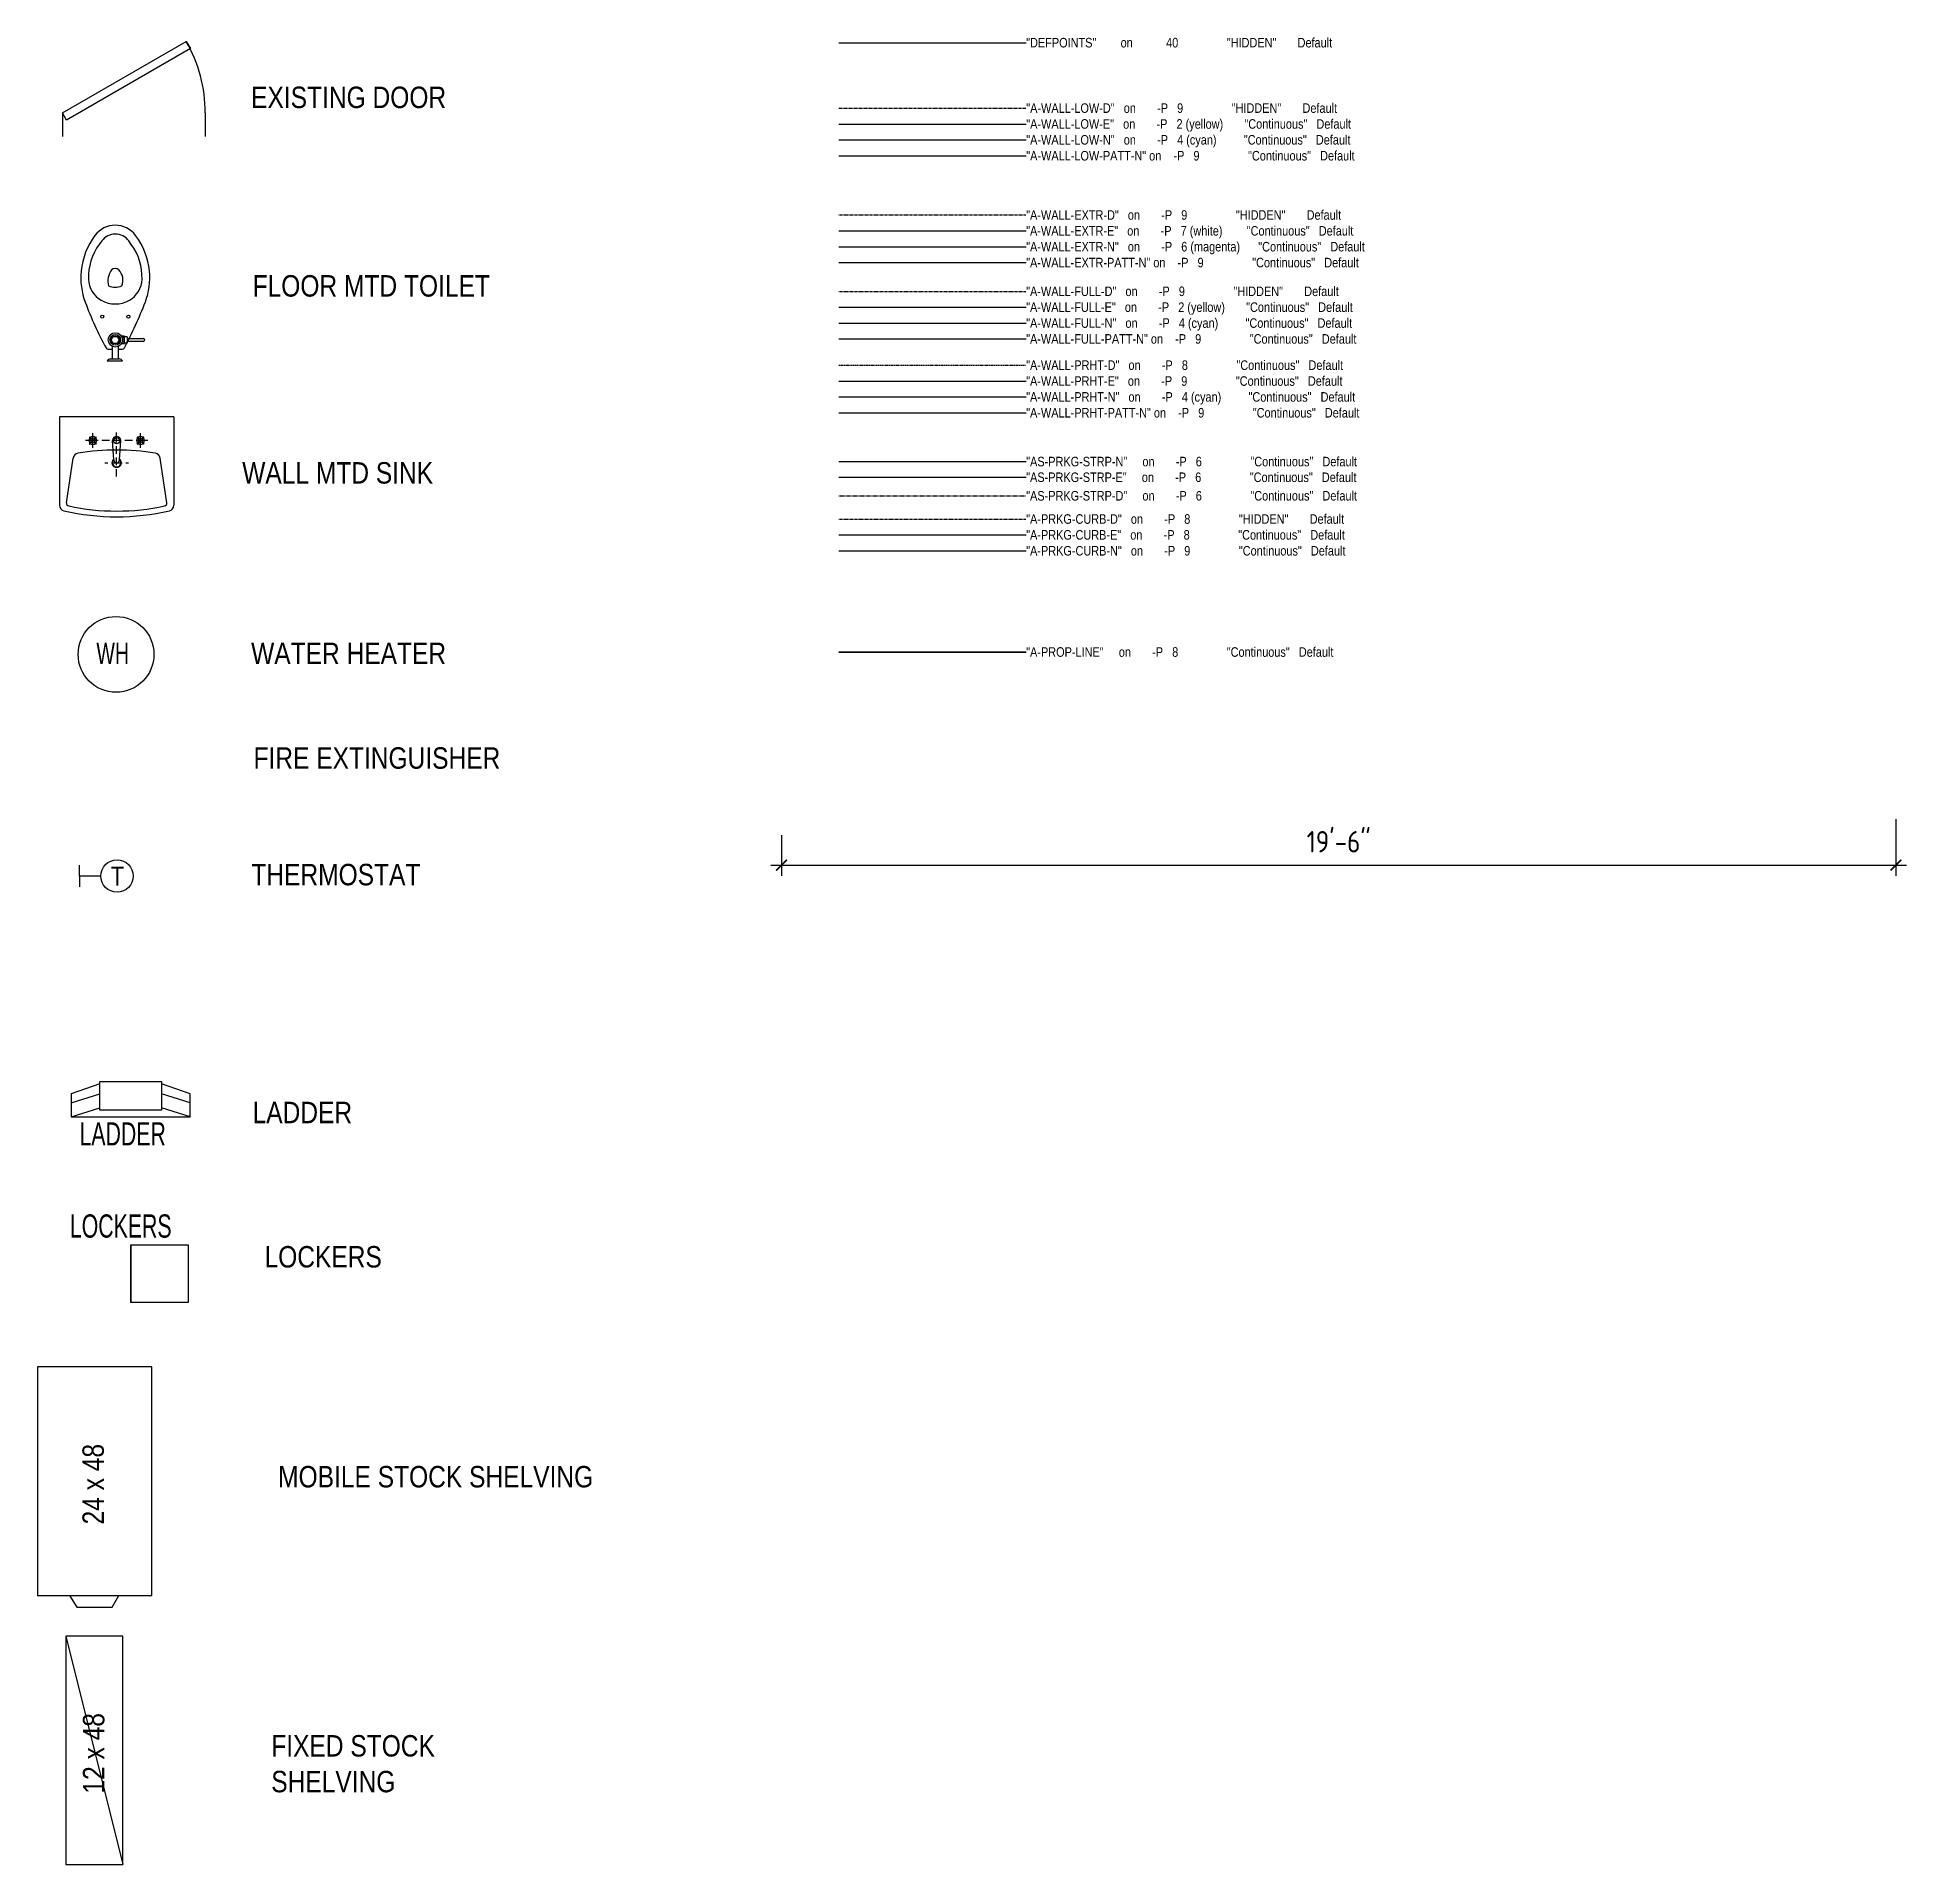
# Model space of a CAD drawing. Header units: inches. Extents: x 11242 to 20081, y -5540 to -4369.
# Drawn here: x 13342.3 to 13734.8, y -5337.7 to -4954 of the extents above; entities that cross this region are included whole.
import ezdxf

# ---------------------------------------------------------------- set-up
doc = ezdxf.new("R2010")
doc.units = ezdxf.units.IN
doc.header["$LTSCALE"] = 0.5
doc.header["$MEASUREMENT"] = 0
doc.header["$PDMODE"] = 35
for name, pattern in [('DASH3', [0.375, 0.25, -0.125]), ('DASHED', [0.75, 0.5, -0.25]), ('HIDDEN', [0.375, 0.25, -0.125]), ('HIDDEN2', [0.1875, 0.125, -0.0625])]:
    doc.linetypes.add(name, pattern=pattern)
for name, color, linetype in [('A-ANNO-LABL-N', 2, 'Continuous'), ('A-ANNO-TEXT', 1, 'Continuous'), ('A-Dim', 1, 'Continuous'), ('A-DOOR-FULL-E', 2, 'Continuous'), ('A-FIXT-DISP-E', 1, 'Continuous'), ('A-FIXT-EQPM-E', 1, 'Continuous'), ('A-FIXT-WATR-E', 1, 'Continuous'), ('A-PRKG-CURB-D', 4, 'HIDDEN'), ('A-PRKG-CURB-E', 2, 'Continuous'), ('A-PRKG-CURB-N', 3, 'Continuous'), ('A-PRKG-STRP-D', 3, 'HIDDEN2'), ('A-PRKG-STRP-E', 1, 'Continuous'), ('A-PRKG-STRP-N', 2, 'Continuous'), ('A-PROP-SBCK', 8, 'Continuous'), ('A-WALL-EXTR-D', 4, 'HIDDEN'), ('A-WALL-EXTR-E', 3, 'Continuous'), ('A-WALL-EXTR-N', 6, 'Continuous'), ('A-WALL-EXTR-PATT-N', 8, 'Continuous'), ('A-WALL-FULL-D', 4, 'HIDDEN'), ('A-WALL-FULL-E', 3, 'Continuous'), ('A-WALL-FULL-N', 6, 'Continuous'), ('A-WALL-FULL-PATT-N', 9, 'Continuous'), ('A-WALL-LOW-D', 4, 'DASHED'), ('A-WALL-LOW-E', 2, 'Continuous'), ('A-WALL-LOW-N', 6, 'Continuous'), ('A-WALL-LOW-PATT-N', 9, 'Continuous'), ('A-WALL-PRHT-D', 8, 'DASHED'), ('A-WALL-PRHT-E', 9, 'Continuous'), ('A-WALL-PRHT-N', 4, 'Continuous'), ('A-WALL-PRHT-PATT-N', 9, 'Continuous')]:
    doc.layers.add(name, color=color, linetype=linetype)
doc.styles.add('S-3', font='archs.shx')
doc.styles.get("Standard").update_dxf_attribs({"font": 'TECHL___.TTF', "height": 2})
doc.dimstyles.new('DIM1-4', dxfattribs={"dimscale": 48, "dimtxt": 0.09375, "dimasz": 0.078125, "dimexe": 0.0625, "dimexo": 0.0625, "dimgap": 0.03125, "dimtad": 1, "dimdec": 1, "dimzin": 3, "dimdsep": 46, "dimlunit": 4, "dimtxsty": 'S-3', "dimblk1": 'ARCHTICK', "dimblk2": 'ARCHTICK', "dimsah": 1, "dimcen": 0.09375, "dimdle": 0.078125, "dimclrd": 1, "dimclre": 256, "dimclrt": 2, "dimaunit": 1, "dimazin": 0, "dimtfac": 0.75, "dimtdec": 1, "dimtix": 1, "dimtmove": 2, "dimatfit": 0, "dimfxl": 1, "dimfrac": 1, "dimtolj": 1, "dimtzin": 0, "dimlwd": -1, "dimlwe": -1, "dimarcsym": 0})

msp = doc.modelspace()

# ---------------------------------------------------------------- texts
at = {"layer": 'A-ANNO-TEXT', "char_height": 4.5, "attachment_point": 1}
for s, insert in [('EXISTING DOOR', (13387.14, -4964.37)), ('FLOOR MTD TOILET', (13387.45, -5003.96)), ('WALL MTD SINK', (13385.27, -5043.23)), ('WATER HEATER', (13387.14, -5081.14)), ('FIRE EXTINGUISHER', (13387.64, -5103.11)), ('THERMOSTAT', (13387.19, -5127.59)), ('LADDER', (13387.45, -5177.55)), ('LOCKERS', (13389.96, -5207.85)), ('MOBILE STOCK SHELVING', (13392.81, -5254.03)), ('FIXED STOCK \\PSHELVING', (13391.37, -5310.55))]:
    msp.add_mtext_dynamic_manual_height_columns(s, width=64.2166, gutter_width=22.5, heights=[0], dxfattribs=dict(at, insert=insert))
at = {"layer": 'A-PRKG-CURB-D'}
msp.add_text('"A-PRKG-CURB-D"   on       -P   8                "HIDDEN"       Default', height=2, dxfattribs=at).set_placement((13549.89, -5056.17))
at = {"layer": 'A-PRKG-CURB-E'}
msp.add_text('"A-PRKG-CURB-E"   on       -P   8                "Continuous"   Default', height=2, dxfattribs=at).set_placement((13549.89, -5059.5))
at = {"layer": 'A-PRKG-CURB-N'}
msp.add_text('"A-PRKG-CURB-N"   on       -P   9                "Continuous"   Default', height=2, dxfattribs=at).set_placement((13549.89, -5062.84))
at = {"layer": 'A-PRKG-STRP-D'}
msp.add_text('"AS-PRKG-STRP-D"     on       -P   6                "Continuous"   Default', height=2, dxfattribs=at).set_placement((13549.89, -5051.29))
at = {"layer": 'A-PRKG-STRP-E'}
msp.add_text('"AS-PRKG-STRP-E"     on       -P   6                "Continuous"   Default', height=2, dxfattribs=at).set_placement((13549.89, -5047.4))
at = {"layer": 'A-PRKG-STRP-N'}
msp.add_text('"AS-PRKG-STRP-N"     on       -P   6                "Continuous"   Default', height=2, dxfattribs=at).set_placement((13549.89, -5044.11))
at = {"layer": 'A-PROP-SBCK'}
msp.add_text('"A-PROP-LINE"     on       -P   8                "Continuous"   Default', height=2, dxfattribs=at).set_placement((13549.89, -5084.1))
at = {"layer": 'A-WALL-EXTR-D'}
msp.add_text('"A-WALL-EXTR-D"   on       -P   9                "HIDDEN"       Default', height=2, dxfattribs=at).set_placement((13549.89, -4992.32))
at = {"layer": 'A-WALL-EXTR-E'}
msp.add_text('"A-WALL-EXTR-E"   on       -P   7 (white)        "Continuous"   Default', height=2, dxfattribs=at).set_placement((13549.89, -4995.65))
at = {"layer": 'A-WALL-EXTR-N'}
msp.add_text('"A-WALL-EXTR-N"   on       -P   6 (magenta)      "Continuous"   Default', height=2, dxfattribs=at).set_placement((13549.89, -4998.98))
at = {"layer": 'A-WALL-EXTR-PATT-N'}
msp.add_text('"A-WALL-EXTR-PATT-N" on    -P   9                "Continuous"   Default', height=2, dxfattribs=at).set_placement((13549.89, -5002.32))
at = {"layer": 'A-WALL-FULL-D'}
msp.add_text('"A-WALL-FULL-D"   on       -P   9                "HIDDEN"       Default', height=2, dxfattribs=at).set_placement((13549.89, -5008.35))
at = {"layer": 'A-WALL-FULL-E'}
msp.add_text('"A-WALL-FULL-E"   on       -P   2 (yellow)       "Continuous"   Default', height=2, dxfattribs=at).set_placement((13549.89, -5011.68))
at = {"layer": 'A-WALL-FULL-N'}
msp.add_text('"A-WALL-FULL-N"   on       -P   4 (cyan)         "Continuous"   Default', height=2, dxfattribs=at).set_placement((13549.89, -5015.02))
at = {"layer": 'A-WALL-FULL-PATT-N'}
msp.add_text('"A-WALL-FULL-PATT-N" on    -P   9                "Continuous"   Default', height=2, dxfattribs=at).set_placement((13549.89, -5018.35))
at = {"layer": 'A-WALL-LOW-D'}
msp.add_text('"A-WALL-LOW-D"   on       -P   9                "HIDDEN"       Default', height=2, dxfattribs=at).set_placement((13549.91, -4969.88))
at = {"layer": 'A-WALL-LOW-E'}
msp.add_text('"A-WALL-LOW-E"   on       -P   2 (yellow)       "Continuous"   Default', height=2, dxfattribs=at).set_placement((13549.91, -4973.21))
at = {"layer": 'A-WALL-LOW-N'}
msp.add_text('"A-WALL-LOW-N"   on       -P   4 (cyan)         "Continuous"   Default', height=2, dxfattribs=at).set_placement((13549.91, -4976.54))
at = {"layer": 'A-WALL-LOW-PATT-N'}
msp.add_text('"A-WALL-LOW-PATT-N" on    -P   9                "Continuous"   Default', height=2, dxfattribs=at).set_placement((13549.91, -4979.88))
at = {"layer": 'A-WALL-PRHT-D'}
msp.add_text('"A-WALL-PRHT-D"   on       -P   8                "Continuous"   Default', height=2, dxfattribs=at).set_placement((13549.89, -5023.86))
at = {"layer": 'A-WALL-PRHT-E'}
msp.add_text('"A-WALL-PRHT-E"   on       -P   9                "Continuous"   Default', height=2, dxfattribs=at).set_placement((13549.89, -5027.19))
at = {"layer": 'A-WALL-PRHT-N'}
msp.add_text('"A-WALL-PRHT-N"   on       -P   4 (cyan)         "Continuous"   Default', height=2, dxfattribs=at).set_placement((13549.89, -5030.53))
at = {"layer": 'A-WALL-PRHT-PATT-N'}
msp.add_text('"A-WALL-PRHT-PATT-N" on    -P   9                "Continuous"   Default', height=2, dxfattribs=at).set_placement((13549.89, -5033.86))
at = {"layer": 'Defpoints'}
msp.add_text('"DEFPOINTS"        on           40                "HIDDEN"       Default', height=2, dxfattribs=at).set_placement((13549.89, -4956.14))

# ---------------------------------------------------------------- blocks, each defined once
blk = doc.blocks.new('*U59')
for p, q in [((-2.75, 25.16), (-3.29, 24.42)), ((3.44, 24.42), (2.91, 25.16)), ((-0.77, 4.37), (-0.35, 5.1)), ((-0.35, 3.63), (-0.77, 4.37)), ((-0.35, 5.1), (0.5, 5.1)), ((0.5, 5.1), (0.93, 4.37)), ((0.93, 4.37), (0.5, 3.63)), ((1.35, 5.21), (1.92, 5.21)), ((1.92, 4.86), (1.49, 4.86)), ((2.6, 5.04), (1.98, 5.04)), ((1.98, 5.04), (1.98, 3.69)), ((2.6, 5.04), (2.6, 3.69)), ((2.6, 4.69), (5.94, 4.69)), ((5.94, 4.06), (2.6, 4.06)), ((6.19, 4.44), (6.19, 4.31)), ((-1.62, 0), (1.62, 0)), ((-1.62, 0), (1.62, 0)), ((-1.62, 0), (1.62, 0)), ((-1.41, 2.43), (-0.59, 2.43)), ((-0.89, 0.36), (0.89, 0.36)), ((-0.59, 3.05), (-0.59, 0.36)), ((0.5, 3.63), (-0.35, 3.63)), ((0.67, 3.01), (0.67, 0.36)), ((0.67, 2.43), (1.55, 2.43)), ((1.92, 3.52), (1.35, 3.52)), ((1.92, 3.87), (1.49, 3.87)), ((2.6, 3.69), (1.98, 3.69))]:
    blk.add_line(p, q)
for centre, radius in [((-2.67, 9.25), 0.313), ((2.83, 9.25), 0.313), ((0.08, 4.37), 1.5), ((0.08, 4.37), 1.12), ((0.08, 4.37), 1.12), ((0.08, 4.37), 0.848)]:
    blk.add_circle(centre, radius)
for centre, radius, start, end in [((0.08, 23.1), 5.33, 36.8616, 143.1383), ((7.82, 17.3), 15, 143.1383, 174.1323), ((6.26, 17.48), 11.81, 143.9741, 181.8689), ((0.08, 23.1), 3.5, 36.0258, 143.9734), ((-6.11, 17.48), 11.81, 358.131, 36.0259), ((-7.66, 17.3), 15, 5.8676, 36.8616), ((7.85, 17.49), 15.02, 174.8948, 200.3756), ((-0.29, 17.26), 5.25, 181.8689, 240.3074), ((2.42, 16.76), 3.88, 143.2251, 195.8241), ((0.07, 18.81), 3.4, 246.0581, 294.3574), ((0.07, 18.26), 1.13, 47.4571, 132.5428), ((-1.56, 16.89), 3.25, 338.8087, 42.5345), ((0.45, 17.26), 5.25, 299.6925, 358.1311), ((-6.7, 17.39), 14.03, 338.9197, 5.8769), ((56.24, 35), 66.47, 200.0021, 209.0928), ((0.08, 17.91), 6, 240.3074, 299.6925), ((-86.53, 48.83), 99.83, 332.4734, 338.5626), ((1.57, 5.04), 0.277, 140.7635, 147.4796), ((1.71, 5.04), 0.277, 320.7635, 39.2364), ((-0.04, 4.37), 2.02, 345.714, 14.2859), ((5.94, 4.44), 0.25, 360, 90), ((5.94, 4.31), 0.25, 270, 360), ((-1.41, 2.93), 0.5, 209.0928, 270), ((-0.75, -0.87), 1.23, 96.518, 135.3648), ((0.75, -0.87), 1.23, 44.6352, 83.4819), ((1.55, 2.93), 0.5, 270, 332.4734), ((1.71, 3.69), 0.277, 320.7634, 39.2364)]:
    blk.add_arc(centre, radius, start, end)
blk = doc.blocks.new('Door Dynamic')
for p, q in [((0, 0), (0, -5)), ((30, 0), (30, -5))]:
    blk.add_line(p, q)
blk.add_lwpolyline([(0, 0), (25.98, 15), (26.86, 13.48), (0.87, -1.52)], close=True)
blk.add_arc((0, 0), 30, 0, 30)
blk = doc.blocks.new('SINK')
at = {"color": 1}
for p, q in [((12, 3), (-12, 3)), ((-12, 3), (-12, -15.57)), ((12, 3), (12, -15.57)), ((-3.91, -2), (-6.53, -2)), ((-5.7, -1.41), (-5.41, -1.73)), ((-5.41, -2.27), (-5.7, -2.59)), ((-5.27, -1.59), (-5.59, -1.3)), ((-5.59, -2.7), (-5.27, -2.41)), ((-5, -3.53), (-5, -0.47)), ((-4.41, -1.3), (-4.73, -1.59)), ((-4.73, -2.41), (-4.41, -2.7)), ((-4.59, -1.73), (-4.3, -1.41)), ((-4.3, -2.59), (-4.59, -2.27)), ((-4.29, -1.29), (-4.29, -1.29)), ((-1.51, -2), (-3.11, -2)), ((-0.62, -6.03), (-0.87, -2)), ((0.89, -2), (-0.71, -2)), ((0, -2.37), (0, -0.33)), ((0, -4.77), (0, -3.17)), ((0.62, -6.03), (0.87, -2)), ((3.29, -2), (1.69, -2)), ((6.53, -2), (4.09, -2)), ((4.3, -1.41), (4.59, -1.73)), ((4.59, -2.27), (4.3, -2.59)), ((4.73, -1.59), (4.41, -1.3)), ((4.41, -2.7), (4.73, -2.41)), ((5, -3.53), (5, -0.47)), ((5.59, -1.3), (5.27, -1.59)), ((5.27, -2.41), (5.59, -2.7)), ((5.41, -1.73), (5.7, -1.41)), ((5.7, -2.59), (5.41, -2.27)), ((5.71, -1.29), (5.71, -1.29)), ((-10.54, -15.06), (-9.11, -5.66)), ((-2.48, -6.66), (-1.83, -6.66)), ((-1.03, -6.66), (1.13, -6.66)), ((0, -7.17), (0, -5.57)), ((1.93, -6.66), (2.48, -6.66)), ((10.54, -15.06), (9.11, -5.66)), ((0, -9.57), (0, -7.97))]:
    blk.add_line(p, q, dxfattribs=at)
for centre, radius in [((-5, -2), 0.135), ((0, -2), 0.655), ((5, -2), 0.135)]:
    blk.add_circle(centre, radius, dxfattribs=at)
for centre, radius, start, end in [((-5, -2), 0.8, 141.2344, 218.7656), ((-5.65, -1.35), 0.08, 42.5081, 227.4919), ((-5.65, -2.65), 0.08, 132.5081, 317.4919), ((-5, -2), 0.8, 51.2344, 128.7656), ((-5, -2), 0.8, 231.2344, 308.7656), ((-5.71, -2), 0.4, 318.2818, 41.7182), ((-5, -1.29), 0.4, 228.2818, 311.7182), ((-5, -2.71), 0.4, 48.2818, 131.7182), ((-4.29, -2), 0.4, 138.2818, 221.7182), ((-4.35, -1.35), 0.08, 312.5081, 137.4919), ((-4.35, -2.65), 0.08, 222.5081, 47.4919), ((-5, -2), 0.8, 321.2344, 38.7656), ((0, -2), 0.867, 0, 180), ((5, -2), 0.8, 141.2344, 218.7656), ((4.35, -1.35), 0.08, 42.5081, 227.4919), ((4.35, -2.65), 0.08, 132.5081, 317.4919), ((5, -2), 0.8, 51.2344, 128.7656), ((5, -2), 0.8, 231.2344, 308.7656), ((4.29, -2), 0.4, 318.2818, 41.7182), ((5, -1.29), 0.4, 228.2818, 311.7182), ((5, -2.71), 0.4, 48.2818, 131.7182), ((5.71, -2), 0.4, 138.2818, 221.7182), ((5.65, -1.35), 0.08, 312.5081, 137.4919), ((5.65, -2.65), 0.08, 222.5081, 47.4919), ((5, -2), 0.8, 321.2344, 38.7656), ((-7.93, -5.84), 1.2, 99.1904, 171.3844), ((0, -54.82), 50.82, 80.8096, 99.1904), ((0, -6.66), 1, 129.2753, 50.7247), ((0, -6.66), 0.884, 134.9184, 45.0816), ((0, -6.03), 0.624, 180, 0), ((7.93, -5.84), 1.2, 8.6156, 80.8096), ((-10.8, -15.57), 1.2, 180, 256.9971), ((-9.94, -15.15), 0.6, 171.3844, 257.8919), ((9.94, -15.15), 0.6, 282.1081, 8.6156), ((10.8, -15.57), 1.2, 283.0029, 0), ((0, 31.2), 49.2, 256.9971, 283.0029), ((0, 31.2), 48, 257.8919, 282.1081)]:
    blk.add_arc(centre, radius, start, end, dxfattribs=at)
blk = doc.blocks.new('Water Heater')
at = {"linetype": 'ByBlock', "ltscale": 0.5}
blk.add_circle((7.96, 7.96), 7.96, dxfattribs=at)
at = {"color": 2, "width": 0.8}
blk.add_attdef('WH', (3.83, 5.94), '', height=4.5, dxfattribs=at)
blk = doc.blocks.new('*U69')
at = {"ltscale": 0.125}
for points in [[(4.45, 0), (0, 0), (0, 2.29)], [(0, 0), (0, -2.28)]]:
    blk.add_lwpolyline(points, dxfattribs=at)
blk.add_circle((7.85, 0), 3.4, dxfattribs=at)
at = {"ltscale": 0.125, "insert": (6.54, 1.97), "char_height": 4, "attachment_point": 1}
blk.add_mtext_dynamic_manual_height_columns('{\\C2;T}', width=8.0637, gutter_width=20, heights=[0], dxfattribs=at)
blk = doc.blocks.new('_ArchTick')
at = {"color": 0, "linetype": 'ByBlock', "const_width": 0.15}
blk.add_lwpolyline([(-0.5, -0.5), (0.5, 0.5)], dxfattribs=at)
blk = doc.blocks.new('*D94')
at = {"layer": 'A-Dim', "linetype": 'ByBlock', "transparency": 16777216}
for p, q in [((13732.52, -5118.22), (13732.52, -5130.12)), ((13498.52, -5121.55), (13498.52, -5130.12))]:
    blk.add_line(p, q, dxfattribs=at)
at = {"layer": 'A-Dim', "color": 1, "linetype": 'ByBlock', "transparency": 16777216}
blk.add_line((13496.27, -5127.87), (13734.77, -5127.87), dxfattribs=at)
at = {"layer": 'Defpoints', "color": 0, "linetype": 'ByBlock', "transparency": 16777216}
for p in [(13732.52, -5115.97), (13498.52, -5119.3), (13732.52, -5127.87)]:
    blk.add_point(p, dxfattribs=at)
at = {"layer": 'A-Dim', "color": 1, "linetype": 'ByBlock', "transparency": 16777216, "xscale": 2.25, "yscale": 2.25, "zscale": 2.25, "rotation": 180}
blk.add_blockref('_ArchTick', (13498.52, -5127.87), dxfattribs=at)
at = {"layer": 'A-Dim', "color": 1, "linetype": 'ByBlock', "transparency": 16777216, "xscale": 2.25, "yscale": 2.25, "zscale": 2.25}
blk.add_blockref('_ArchTick', (13732.52, -5127.87), dxfattribs=at)
at = {"layer": 'A-Dim', "color": 2, "linetype": 'ByBlock', "transparency": 16777216, "insert": (13615.52, -5122.94), "char_height": 4.5, "attachment_point": 5, "style": 'S-3'}
blk.add_mtext('\\A1;19\'-6"', dxfattribs=at)
blk = doc.blocks.new('LOCKERS')
at = {"color": 3}
blk.add_line((11.99, 12.08), (11.99, 0), dxfattribs=at)
blk.add_lwpolyline([(11.99, 12.08), (23.99, 12.08), (23.99, 0), (11.99, 0)], close=True, dxfattribs=at)
at = {"color": 2, "width": 0.8}
blk.add_attdef('LOCKERS', (-0.83, 13.62), '', height=4.88, dxfattribs=at)
blk = doc.blocks.new('LADDER')
at = {"color": 3}
blk.add_lwpolyline([(-6.47, 0), (6.47, 0), (6.47, -6.04), (-6.47, -6.04)], close=True, dxfattribs=at)
for points in [[(-6.47, -0.52), (-12.51, -2.59), (-12.51, -7.42), (12.51, -7.42), (12.51, -2.59), (6.47, -0.52)], [(-12.51, -4.49), (-6.47, -2.59)], [(12.51, -4.49), (6.47, -2.59)], [(-12.51, -7.42), (-6.47, -5.52)], [(12.51, -7.42), (6.47, -5.52)]]:
    blk.add_lwpolyline(points, dxfattribs=at)
at = {"color": 2, "width": 0.8}
blk.add_attdef('LADDER', (-10.74, -13.46), '', height=4.88, dxfattribs=at)
blk = doc.blocks.new('PIPP 24x48')
blk.add_lwpolyline([(-0.01, 0), (23.99, 0), (23.99, 48), (-0.01, 48)], close=True)
blk.add_lwpolyline([(6.73, 0), (8.28, -2.42), (15.7, -2.42), (17.08, 0)])
at = {"layer": 'A-ANNO-LABL-N', "color": 2, "insert": (9.45, 14.92), "char_height": 4.5, "attachment_point": 1, "rotation": 90}
blk.add_mtext_dynamic_manual_height_columns('24 x 48', width=24.3575, gutter_width=1, heights=[0], dxfattribs=at)
blk = doc.blocks.new('PIPP 12x48 Fixed')
at = {"color": 8}
blk.add_line((0, 48), (12, 0), dxfattribs=at)
blk.add_lwpolyline([(0, 0), (12, 0), (12, 48), (0, 48)], close=True)
at = {"layer": 'A-ANNO-LABL-N', "color": 2, "insert": (3.58, 14.92), "char_height": 4.5, "attachment_point": 1, "rotation": 90}
blk.add_mtext_dynamic_manual_height_columns('12 x 48', width=22.1745, gutter_width=1, heights=[0], dxfattribs=at)

# ---------------------------------------------------------------- dimensions: what is measured, and where the dimension line sits
at = {"layer": 'A-Dim', "linetype": 'ByBlock'}
dim = msp.add_linear_dim(base=(13732.52, -5127.87), p1=(13498.52, -5119.3), p2=(13732.52, -5115.97), angle=180, dimstyle='DIM1-4', override={"dimscale": 72, "dimtxt": 0.0625, "dimasz": 0.03125, "dimexe": 0.03125, "dimexo": 0.03125, "dimdec": 0, "dimdle": 0.03125}, dxfattribs=at)
dim.commit()
dim.dimension.update_dxf_attribs({"geometry": '*D94', "text_midpoint": (13615.52, -5122.94)})

# ---------------------------------------------------------------- linework, layer by layer
at = {"layer": 'A-PRKG-CURB-D'}
msp.add_lwpolyline([(13510.53, -5055.18), (13549.89, -5055.18)], dxfattribs=at)
at = {"layer": 'A-PRKG-CURB-E'}
msp.add_lwpolyline([(13510.53, -5058.51), (13549.89, -5058.51)], dxfattribs=at)
at = {"layer": 'A-PRKG-CURB-N'}
msp.add_lwpolyline([(13510.53, -5061.84), (13549.89, -5061.84)], dxfattribs=at)
at = {"layer": 'A-PRKG-STRP-D'}
msp.add_lwpolyline([(13510.53, -5050.3), (13549.89, -5050.3)], dxfattribs=at)
at = {"layer": 'A-PRKG-STRP-E'}
msp.add_lwpolyline([(13510.53, -5046.4), (13549.89, -5046.4)], dxfattribs=at)
at = {"layer": 'A-PRKG-STRP-N'}
msp.add_lwpolyline([(13510.53, -5043.12), (13549.89, -5043.12)], dxfattribs=at)
at = {"layer": 'A-PROP-SBCK'}
for points in [[(13510.53, -5083.05), (13549.89, -5083.05)], [(13510.53, -5083.11), (13549.89, -5083.11)]]:
    msp.add_lwpolyline(points, dxfattribs=at)
at = {"layer": 'A-WALL-EXTR-D'}
msp.add_lwpolyline([(13510.53, -4991.32), (13549.89, -4991.32)], dxfattribs=at)
at = {"layer": 'A-WALL-EXTR-E'}
msp.add_lwpolyline([(13510.53, -4994.66), (13549.89, -4994.66)], dxfattribs=at)
at = {"layer": 'A-WALL-EXTR-N'}
msp.add_lwpolyline([(13510.53, -4997.99), (13549.89, -4997.99)], dxfattribs=at)
at = {"layer": 'A-WALL-EXTR-PATT-N'}
msp.add_lwpolyline([(13510.53, -5001.32), (13549.89, -5001.32)], dxfattribs=at)
at = {"layer": 'A-WALL-FULL-D'}
msp.add_lwpolyline([(13510.53, -5007.36), (13549.89, -5007.36)], dxfattribs=at)
at = {"layer": 'A-WALL-FULL-E'}
msp.add_lwpolyline([(13510.53, -5010.69), (13549.89, -5010.69)], dxfattribs=at)
at = {"layer": 'A-WALL-FULL-N'}
msp.add_lwpolyline([(13510.53, -5014.02), (13549.89, -5014.02)], dxfattribs=at)
at = {"layer": 'A-WALL-FULL-PATT-N'}
msp.add_lwpolyline([(13510.53, -5017.36), (13549.89, -5017.36)], dxfattribs=at)
at = {"layer": 'A-WALL-LOW-D', "linetype": 'DASH3'}
msp.add_lwpolyline([(13510.54, -4968.88), (13549.91, -4968.88)], dxfattribs=at)
at = {"layer": 'A-WALL-LOW-E'}
msp.add_lwpolyline([(13510.54, -4972.22), (13549.91, -4972.22)], dxfattribs=at)
at = {"layer": 'A-WALL-LOW-N'}
msp.add_lwpolyline([(13510.54, -4975.55), (13549.91, -4975.55)], dxfattribs=at)
at = {"layer": 'A-WALL-LOW-PATT-N'}
msp.add_lwpolyline([(13510.54, -4978.88), (13549.91, -4978.88)], dxfattribs=at)
at = {"layer": 'A-WALL-PRHT-D'}
msp.add_lwpolyline([(13510.53, -5022.87), (13549.89, -5022.87)], dxfattribs=at)
at = {"layer": 'A-WALL-PRHT-E'}
msp.add_lwpolyline([(13510.53, -5026.2), (13549.89, -5026.2)], dxfattribs=at)
at = {"layer": 'A-WALL-PRHT-N'}
msp.add_lwpolyline([(13510.53, -5029.53), (13549.89, -5029.53)], dxfattribs=at)
at = {"layer": 'A-WALL-PRHT-PATT-N'}
msp.add_lwpolyline([(13510.53, -5032.87), (13549.89, -5032.87)], dxfattribs=at)
at = {"layer": 'Defpoints'}
msp.add_lwpolyline([(13510.53, -4955.14), (13549.89, -4955.14)], dxfattribs=at)

# ---------------------------------------------------------------- block references
at = {"layer": 'A-DOOR-FULL-E', "color": 3}
msp.add_blockref('Door Dynamic', (13347.52, -4969.87), dxfattribs=at)
at = {"layer": 'A-FIXT-DISP-E', "color": 2}
for name, p in [('PIPP 24x48', (13342.27, -5281.23)), ('PIPP 12x48 Fixed', (13348.24, -5337.75))]:
    msp.add_blockref(name, p, dxfattribs=at)
at = {"layer": 'A-FIXT-EQPM-E'}
msp.add_blockref('*U69', (13351.14, -5130.15), dxfattribs=at)
at = {"layer": 'A-FIXT-EQPM-E', "color": 2}
for name, p, values in [('LADDER', (13361.84, -5173.27), {'LADDER': 'LADDER'}), ('LOCKERS', (13349.91, -5219.7), {'LOCKERS': 'LOCKERS'})]:
    msp.add_blockref(name, p, dxfattribs=at).add_auto_attribs(values)
at = {"layer": 'A-FIXT-WATR-E', "color": 2}
msp.add_blockref('*U59', (13358.54, -5021.92), dxfattribs=at)
at = {"layer": 'A-FIXT-WATR-E'}
msp.add_blockref('SINK', (13358.91, -5036.7), dxfattribs=at)
msp.add_blockref('Water Heater', (13350.82, -5091.56), dxfattribs=at).add_auto_attribs({'WH': 'WH'})

msp.set_redraw_order([(e.dxf.handle, doc.entitydb.next_handle()) for e in msp.query("TEXT MTEXT ATTDEF DIMENSION ARC_DIMENSION")])  # texts and dimensions are drawn at this point

doc.saveas('drawing.dxf')
